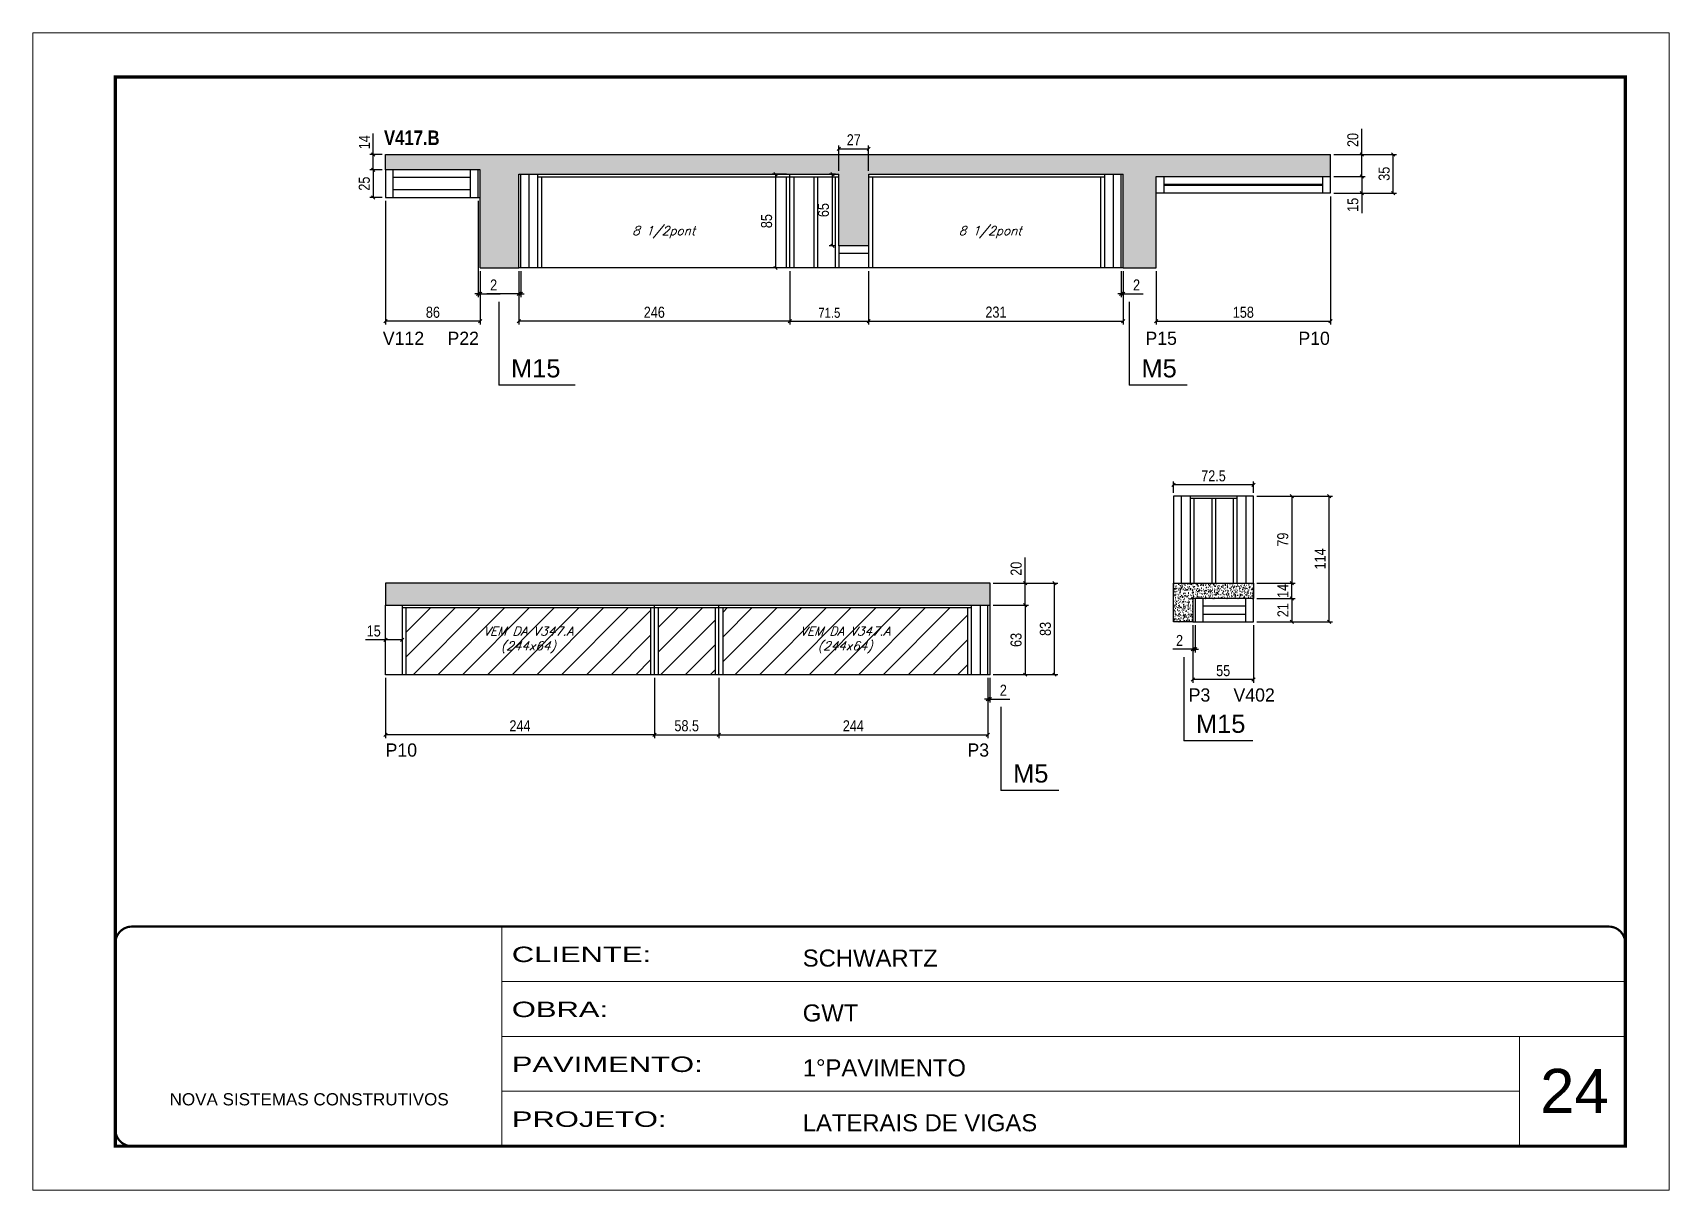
# Model space of a CAD drawing. Extents: x 13154 to 22413, y 1253 to 30260.
# Drawn here: x 17923 to 19408, y 23076 to 24126 of the extents above; entities that cross this region are included whole.
import ezdxf

# ---------------------------------------------------------------- set-up
doc = ezdxf.new("R2010")
doc.units = 0
doc.linetypes.add('CONTINUO', pattern=[0])
doc.linetypes.add('DASHED', pattern=[0.75, 0.5, -0.25])
for name, color, linetype in [('5', 5, 'Continuous'), ('COTA', 241, 'Continuous'), ('NOMENCLATURA', 7, 'Continuous'), ('Painéis', 200, 'Continuous'), ('SARR_2.2x7', 40, 'Continuous'), ('SARR_3.5x7', 81, 'Continuous'), ('texto', 7, 'Continuous')]:
    doc.layers.add(name, color=color, linetype=linetype)
for name, color, linetype, lineweight in [('CARIMBO', 255, 'Continuous', 9), ('Folhas', 255, 'Continuous', 9), ('Hachura', 251, 'Continuous', 9), ('SARRAFO DE PRESSAO', 251, 'DASHED', 9)]:
    doc.layers.add(name, color=color, linetype=linetype, lineweight=lineweight)
doc.styles.add('ARIAL', font='arial.ttf')
doc.styles.add('COTA TECNICA', font='techl___.ttf', dxfattribs={"height": 10})
doc.styles.add('COTA TECNICA-50', font='techl___.ttf', dxfattribs={"height": 9})
doc.styles.add('Romans', font='romans.shx')
doc.styles.add('ROMAS860', font='ROMAS860.SHX')
doc.styles.get("Standard").update_dxf_attribs({"font": 'arial.ttf'})
doc.styles.add('TECNICA', font='techb___.ttf', dxfattribs={"height": 10})
doc.styles.add('Tecnologia', font='')
doc.styles.get('Tecnologia').set_extended_font_data('Forgotten Futurist')
doc.dimstyles.new('COTA PAINEL-50', dxfattribs={"dimtxt": 9, "dimasz": 3, "dimexe": 3, "dimexo": 3, "dimgap": 3, "dimtad": 1, "dimdec": 1, "dimzin": 12, "dimdsep": 46, "dimtxsty": 'COTA TECNICA-50', "dimblk1": 'OBLIQUE', "dimblk2": 'OBLIQUE', "dimsah": 1, "dimcen": 0.9, "dimclrd": 4, "dimclre": 4, "dimclrt": 240, "dimadec": 1, "dimazin": 3, "dimtfac": 1, "dimtdec": 1, "dimtmove": 0, "dimatfit": 3, "dimfxl": 1, "dimtolj": 1, "dimtzin": 12, "dimarcsym": 0})
doc.dimstyles.new('PAINEL', dxfattribs={"dimtxt": 10, "dimasz": 3, "dimexe": 3, "dimexo": 3, "dimgap": 3, "dimtad": 1, "dimdec": 1, "dimzin": 12, "dimdsep": 46, "dimtxsty": 'COTA TECNICA', "dimblk1": 'OBLIQUE', "dimblk2": 'OBLIQUE', "dimsah": 1, "dimcen": 0.9, "dimclrd": 4, "dimclre": 4, "dimclrt": 240, "dimadec": 1, "dimazin": 3, "dimtfac": 1, "dimtdec": 1, "dimtmove": 0, "dimatfit": 3, "dimfxl": 1, "dimtolj": 1, "dimtzin": 12, "dimarcsym": 0})

msp = doc.modelspace()

# ---------------------------------------------------------------- texts
at = {"layer": '5', "linetype": 'Continuous', "style": 'ROMAS860'}
for s, rotation, p in [('V112', 359.99996, (18240.55, 23843.13)), ('P22', 359.99996, (18299.23, 23843.13)), ('P15', 359.99996, (18932.54, 23843.13)), ('P10', 359.99996, (19071.34, 23843.13)), ('P3', 0.00004, (18971.8, 23519.57)), ('V402', 0.00004, (19012.45, 23519.57)), ('P10', 0.00004, (18243.07, 23469.62)), ('P3', 0.00004, (18771.02, 23469.62))]:
    msp.add_text(s, height=12, rotation=rotation, dxfattribs=at).set_placement(p)
at = {"layer": 'CARIMBO', "style": 'ARIAL'}
msp.add_text('24', height=40, dxfattribs=at).set_placement((19290.74, 23146.44))
at = {"layer": 'NOMENCLATURA', "style": 'TECNICA'}
msp.add_text('V417.B', height=13.2, dxfattribs=at).set_placement((18241.65, 24024.45))
at = {"layer": 'NOMENCLATURA', "linetype": 'Continuous'}
for s, p in [('M15', (18356.92, 23813.67)), ('M5', (18928.93, 23813.67)), ('M15', (18978.43, 23491.23)), ('M5', (18812.51, 23446.16))]:
    msp.add_text(s, height=16.5, dxfattribs=at).set_placement(p)
at = {"layer": 'texto', "color": 2, "char_height": 8, "attachment_point": 5, "style": 'Romans'}
for s, insert in [('{\\Q19;\\C256;8 1/2pont}', (18495.42, 23945.43)), ('{\\Q19;\\C256;8 1/2pont}', (18791.67, 23945.43)), ('{\\Q19;\\C256;VEM DA V347.A^J(244x64)}', (18372.53, 23575.49)), ('{\\Q19;\\C256;VEM DA V347.A^J(244x64)}', (18660.03, 23575.49))]:
    msp.add_mtext(s, dxfattribs=dict(at, insert=insert))

# ---------------------------------------------------------------- blocks, each defined once
blk = doc.blocks.new('9999999999')
at = {"color": 30, "linetype": 'CONTINUO'}
for p, q in [((98564.6, 34230.2), (98564.6, 34429.4)), ((98564.6, 34379.6), (99584, 34379.6)), ((98564.6, 34329.8), (99488, 34329.8)), ((99584, 34329.8), (99488, 34329.8)), ((99488, 34329.8), (99488, 34230.2)), ((98564.6, 34280), (99488, 34280))]:
    blk.add_line(p, q, dxfattribs=at)
at = {"color": 30, "linetype": 'CONTINUO', "const_width": 2}
blk.add_lwpolyline([(99584, 34230.2), (99584, 34414.4, 0.414214), (99569, 34429.4), (98229, 34429.4, 0.414214), (98214, 34414.4), (98214, 34245.2, 0.414214), (98229, 34230.2), (99584, 34230.2)], format="xyb", dxfattribs=at)
at = {"layer": 'Folhas'}
blk.add_lwpolyline([(98139, 34190.2), (99624, 34190.2), (99624, 35240.2), (98139, 35240.2)], close=True, dxfattribs=at)
at = {"layer": 'Folhas', "color": 30, "const_width": 3}
blk.add_lwpolyline([(98214, 34230.2), (99584, 34230.2), (99584, 35200.2), (98214, 35200.2)], close=True, dxfattribs=at)
at = {"color": 7, "linetype": 'Continuous', "ltscale": 5, "style": 'ARIAL'}
for s, height, p in [('SCHWARTZ', 15.48, (98837.7, 34393.1)), ('GWT', 15.48, (98837.7, 34343.3)), ('1°PAVIMENTO', 15.483, (98837.7, 34293.5)), ('NOVA SISTEMAS CONSTRUTIVOS', 11.059, (98263.2, 34267.2)), ('LATERAIS DE VIGAS', 15.483, (98837.7, 34243.7))]:
    blk.add_text(s, height=height, dxfattribs=at).set_placement(p)
at = {"layer": 'Folhas', "color": 7, "style": 'Tecnologia', "width": 1.5}
for s, p in [('CLIENTE:', (98573.7, 34397.2)), ('OBRA:', (98573.7, 34347.3)), ('PAVIMENTO:', (98573.7, 34297.5)), ('PROJETO:', (98573.7, 34247.7))]:
    blk.add_text(s, height=14, dxfattribs=at).set_placement(p)
blk = doc.blocks.new('_Oblique')
at = {"color": 0, "linetype": 'ByBlock', "lineweight": -2}
blk.add_line((-0.5, -0.5), (0.5, 0.5), dxfattribs=at)
blk = doc.blocks.new('*D1678')
at = {"layer": 'COTA', "color": 4, "lineweight": -2, "transparency": 16777216}
for p, q in [((18243, 23973.9), (18243, 23861.6)), ((18329, 23909.9), (18329, 23861.6)), ((18329, 23864.6), (18243, 23864.6))]:
    blk.add_line(p, q, dxfattribs=at)
at = {"layer": 'Defpoints', "color": 0, "transparency": 16777216}
for p in [(18243, 23976.9), (18329, 23912.9), (18243, 23864.6)]:
    blk.add_point(p, dxfattribs=at)
at = {"layer": 'COTA', "color": 4, "lineweight": -2, "transparency": 16777216, "xscale": 3, "yscale": 3, "zscale": 3, "rotation": 180}
blk.add_blockref('_Oblique', (18243, 23864.6), dxfattribs=at)
at = {"layer": 'COTA', "color": 4, "lineweight": -2, "transparency": 16777216, "xscale": 3, "yscale": 3, "zscale": 3}
blk.add_blockref('_Oblique', (18329, 23864.6), dxfattribs=at)
at = {"layer": 'COTA', "color": 240, "transparency": 16777216, "insert": (18286, 23872.7), "char_height": 10, "attachment_point": 5, "style": 'COTA TECNICA'}
blk.add_mtext('\\A1;86', dxfattribs=at)
blk = doc.blocks.new('*D1679')
at = {"layer": 'COTA', "color": 4, "linetype": 'ByBlock', "lineweight": -2, "transparency": 16777216}
for p, q in [((18609.9, 23909.9), (18609.9, 23861.6)), ((18681.4, 23909.9), (18681.4, 23861.6)), ((18609.9, 23864.6), (18681.4, 23864.6))]:
    blk.add_line(p, q, dxfattribs=at)
at = {"layer": 'Defpoints', "color": 0, "linetype": 'ByBlock', "transparency": 16777216}
for p in [(18609.9, 23912.9), (18681.4, 23912.9), (18681.4, 23864.6)]:
    blk.add_point(p, dxfattribs=at)
at = {"layer": 'COTA', "color": 4, "linetype": 'ByBlock', "lineweight": -2, "transparency": 16777216, "xscale": 3, "yscale": 3, "zscale": 3, "rotation": 180}
blk.add_blockref('_Oblique', (18609.9, 23864.6), dxfattribs=at)
at = {"layer": 'COTA', "color": 4, "linetype": 'ByBlock', "lineweight": -2, "transparency": 16777216, "xscale": 3, "yscale": 3, "zscale": 3}
blk.add_blockref('_Oblique', (18681.4, 23864.6), dxfattribs=at)
at = {"layer": 'COTA', "color": 240, "linetype": 'ByBlock', "transparency": 16777216, "insert": (18645.7, 23872.2), "char_height": 9, "attachment_point": 5, "style": 'COTA TECNICA-50'}
blk.add_mtext('\\A1;71.5', dxfattribs=at)
blk = doc.blocks.new('*D1680')
at = {"layer": 'COTA', "color": 4, "linetype": 'ByBlock', "lineweight": -2, "transparency": 16777216}
for p, q in [((18363.9, 23909.9), (18363.9, 23861.6)), ((18609.9, 23909.9), (18609.9, 23861.6)), ((18609.9, 23864.6), (18363.9, 23864.6))]:
    blk.add_line(p, q, dxfattribs=at)
at = {"layer": 'Defpoints', "color": 0, "linetype": 'ByBlock', "transparency": 16777216}
for p in [(18363.9, 23912.9), (18609.9, 23912.9), (18363.9, 23864.6)]:
    blk.add_point(p, dxfattribs=at)
at = {"layer": 'COTA', "color": 4, "linetype": 'ByBlock', "lineweight": -2, "transparency": 16777216, "xscale": 3, "yscale": 3, "zscale": 3, "rotation": 180}
blk.add_blockref('_Oblique', (18363.9, 23864.6), dxfattribs=at)
at = {"layer": 'COTA', "color": 4, "linetype": 'ByBlock', "lineweight": -2, "transparency": 16777216, "xscale": 3, "yscale": 3, "zscale": 3}
blk.add_blockref('_Oblique', (18609.9, 23864.6), dxfattribs=at)
at = {"layer": 'COTA', "color": 240, "linetype": 'ByBlock', "transparency": 16777216, "insert": (18486.9, 23872.7), "char_height": 10, "attachment_point": 5, "style": 'COTA TECNICA'}
blk.add_mtext('\\A1;246', dxfattribs=at)
blk = doc.blocks.new('*D1681')
at = {"layer": 'COTA', "color": 4, "linetype": 'ByBlock', "lineweight": -2, "transparency": 16777216}
for p, q in [((18681.4, 23909.9), (18681.4, 23861.6)), ((18912.4, 23909.9), (18912.4, 23861.6)), ((18681.4, 23864.6), (18912.4, 23864.6))]:
    blk.add_line(p, q, dxfattribs=at)
at = {"layer": 'Defpoints', "color": 0, "linetype": 'ByBlock', "transparency": 16777216}
for p in [(18681.4, 23912.9), (18912.4, 23912.9), (18912.4, 23864.6)]:
    blk.add_point(p, dxfattribs=at)
at = {"layer": 'COTA', "color": 4, "linetype": 'ByBlock', "lineweight": -2, "transparency": 16777216, "xscale": 3, "yscale": 3, "zscale": 3, "rotation": 180}
blk.add_blockref('_Oblique', (18681.4, 23864.6), dxfattribs=at)
at = {"layer": 'COTA', "color": 4, "linetype": 'ByBlock', "lineweight": -2, "transparency": 16777216, "xscale": 3, "yscale": 3, "zscale": 3}
blk.add_blockref('_Oblique', (18912.4, 23864.6), dxfattribs=at)
at = {"layer": 'COTA', "color": 240, "linetype": 'ByBlock', "transparency": 16777216, "insert": (18796.9, 23872.8), "char_height": 10, "attachment_point": 5, "style": 'COTA TECNICA'}
blk.add_mtext('\\A1;231', dxfattribs=at)
blk = doc.blocks.new('*D1682')
at = {"layer": 'COTA', "color": 4, "lineweight": -2, "transparency": 16777216}
for p, q in [((18327, 23973.9), (18327, 23886.5)), ((18329, 23909.9), (18329, 23886.5)), ((18327, 23889.5), (18324, 23889.5)), ((18327, 23889.5), (18329, 23889.5)), ((18329, 23889.5), (18347.1, 23889.5))]:
    blk.add_line(p, q, dxfattribs=at)
at = {"layer": 'Defpoints', "color": 0, "transparency": 16777216}
for p in [(18327, 23976.9), (18329, 23912.9), (18329, 23889.5)]:
    blk.add_point(p, dxfattribs=at)
at = {"layer": 'COTA', "color": 4, "lineweight": -2, "transparency": 16777216, "xscale": 3, "yscale": 3, "zscale": 3}
blk.add_blockref('_Oblique', (18327, 23889.5), dxfattribs=at)
at = {"layer": 'COTA', "color": 4, "lineweight": -2, "transparency": 16777216, "xscale": 3, "yscale": 3, "zscale": 3, "rotation": 180}
blk.add_blockref('_Oblique', (18329, 23889.5), dxfattribs=at)
at = {"layer": 'COTA', "color": 240, "transparency": 16777216, "insert": (18341.1, 23897.5), "char_height": 10, "attachment_point": 5, "style": 'COTA TECNICA'}
blk.add_mtext('\\A1;2', dxfattribs=at)
blk = doc.blocks.new('*D1683')
at = {"layer": 'COTA', "color": 4, "lineweight": -2, "transparency": 16777216}
for p, q in [((18363.9, 23909.9), (18363.9, 23886.5)), ((18365.9, 23909.9), (18365.9, 23886.5)), ((18363.9, 23889.5), (18335, 23889.5)), ((18365.9, 23889.5), (18363.9, 23889.5)), ((18365.9, 23889.5), (18368.9, 23889.5))]:
    blk.add_line(p, q, dxfattribs=at)
at = {"layer": 'Defpoints', "color": 0, "transparency": 16777216}
for p in [(18363.9, 23912.9), (18365.9, 23912.9), (18363.9, 23889.5)]:
    blk.add_point(p, dxfattribs=at)
at = {"layer": 'COTA', "color": 4, "lineweight": -2, "transparency": 16777216, "xscale": 3, "yscale": 3, "zscale": 3}
blk.add_blockref('_Oblique', (18363.9, 23889.5), dxfattribs=at)
at = {"layer": 'COTA', "color": 4, "lineweight": -2, "transparency": 16777216, "xscale": 3, "yscale": 3, "zscale": 3, "rotation": 180}
blk.add_blockref('_Oblique', (18365.9, 23889.5), dxfattribs=at)
at = {"layer": 'COTA', "color": 240, "transparency": 16777216, "insert": (18341.1, 23897.5), "char_height": 10, "attachment_point": 5, "style": 'COTA TECNICA'}
blk.add_mtext('\\A1;2', dxfattribs=at)
blk = doc.blocks.new('*D1684')
at = {"layer": 'COTA', "color": 4, "lineweight": -2, "transparency": 16777216}
for p, q in [((18654.4, 24000.9), (18654.4, 24024.1)), ((18654.4, 24021.1), (18681.4, 24021.1)), ((18681.4, 24000.9), (18681.4, 24024.1))]:
    blk.add_line(p, q, dxfattribs=at)
at = {"layer": 'Defpoints', "color": 0, "transparency": 16777216}
for p in [(18681.4, 24021.1), (18654.4, 23997.9), (18681.4, 23997.9)]:
    blk.add_point(p, dxfattribs=at)
at = {"layer": 'COTA', "color": 4, "lineweight": -2, "transparency": 16777216, "xscale": 3, "yscale": 3, "zscale": 3, "rotation": 180}
blk.add_blockref('_Oblique', (18654.4, 24021.1), dxfattribs=at)
at = {"layer": 'COTA', "color": 4, "lineweight": -2, "transparency": 16777216, "xscale": 3, "yscale": 3, "zscale": 3}
blk.add_blockref('_Oblique', (18681.4, 24021.1), dxfattribs=at)
at = {"layer": 'COTA', "color": 240, "transparency": 16777216, "insert": (18667.9, 24029.2), "char_height": 10, "attachment_point": 5, "style": 'COTA TECNICA'}
blk.add_mtext('\\A1;27', dxfattribs=at)
blk = doc.blocks.new('*D1685')
at = {"layer": 'COTA', "color": 4, "lineweight": -2, "transparency": 16777216}
for p, q in [((18651.4, 23997.9), (18645.5, 23997.9)), ((18648.5, 23932.9), (18648.5, 23997.9)), ((18651.4, 23932.9), (18645.5, 23932.9))]:
    blk.add_line(p, q, dxfattribs=at)
at = {"layer": 'Defpoints', "color": 0, "transparency": 16777216}
for p in [(18648.5, 23997.9), (18654.4, 23997.9), (18654.4, 23932.9)]:
    blk.add_point(p, dxfattribs=at)
at = {"layer": 'COTA', "color": 4, "lineweight": -2, "transparency": 16777216, "xscale": 3, "yscale": 3, "zscale": 3}
for p, rotation in [((18648.5, 23997.9), 90), ((18648.5, 23932.9), 270)]:
    blk.add_blockref('_Oblique', p, dxfattribs=dict(at, rotation=rotation))
at = {"layer": 'COTA', "color": 240, "transparency": 16777216, "insert": (18640.4, 23965.4), "char_height": 10, "attachment_point": 5, "rotation": 90, "style": 'COTA TECNICA'}
blk.add_mtext('\\A1;65', dxfattribs=at)
blk = doc.blocks.new('*D1686')
at = {"layer": 'COTA', "color": 4, "lineweight": -2, "transparency": 16777216}
for p, q in [((18910.4, 23909.9), (18910.4, 23886.5)), ((18912.4, 23909.9), (18912.4, 23886.5)), ((18910.4, 23889.5), (18907.4, 23889.5)), ((18910.4, 23889.5), (18912.4, 23889.5)), ((18912.4, 23889.5), (18930.5, 23889.5))]:
    blk.add_line(p, q, dxfattribs=at)
at = {"layer": 'Defpoints', "color": 0, "transparency": 16777216}
for p in [(18910.4, 23912.9), (18912.4, 23912.9), (18912.4, 23889.5)]:
    blk.add_point(p, dxfattribs=at)
at = {"layer": 'COTA', "color": 4, "lineweight": -2, "transparency": 16777216, "xscale": 3, "yscale": 3, "zscale": 3}
blk.add_blockref('_Oblique', (18910.4, 23889.5), dxfattribs=at)
at = {"layer": 'COTA', "color": 4, "lineweight": -2, "transparency": 16777216, "xscale": 3, "yscale": 3, "zscale": 3, "rotation": 180}
blk.add_blockref('_Oblique', (18912.4, 23889.5), dxfattribs=at)
at = {"layer": 'COTA', "color": 240, "transparency": 16777216, "insert": (18924.5, 23897.5), "char_height": 10, "attachment_point": 5, "style": 'COTA TECNICA'}
blk.add_mtext('\\A1;2', dxfattribs=at)
blk = doc.blocks.new('*D1687')
at = {"layer": 'COTA', "color": 4, "lineweight": -2, "transparency": 16777216}
for p, q in [((19100.4, 23977.9), (19100.4, 23861.6)), ((18942.4, 23909.9), (18942.4, 23861.6)), ((18942.4, 23864.6), (19100.4, 23864.6))]:
    blk.add_line(p, q, dxfattribs=at)
at = {"layer": 'Defpoints', "color": 0, "transparency": 16777216}
for p in [(19100.4, 23980.9), (18942.4, 23912.9), (19100.4, 23864.6)]:
    blk.add_point(p, dxfattribs=at)
at = {"layer": 'COTA', "color": 4, "lineweight": -2, "transparency": 16777216, "xscale": 3, "yscale": 3, "zscale": 3, "rotation": 180}
blk.add_blockref('_Oblique', (18942.4, 23864.6), dxfattribs=at)
at = {"layer": 'COTA', "color": 4, "lineweight": -2, "transparency": 16777216, "xscale": 3, "yscale": 3, "zscale": 3}
blk.add_blockref('_Oblique', (19100.4, 23864.6), dxfattribs=at)
at = {"layer": 'COTA', "color": 240, "transparency": 16777216, "insert": (19021.4, 23872.7), "char_height": 10, "attachment_point": 5, "style": 'COTA TECNICA'}
blk.add_mtext('\\A1;158', dxfattribs=at)
blk = doc.blocks.new('*D1688')
at = {"layer": 'COTA', "color": 4, "lineweight": -2, "transparency": 16777216}
for p, q in [((19103.4, 23995.9), (19131.9, 23995.9)), ((19128.9, 23995.9), (19128.9, 23980.9)), ((19103.4, 23980.9), (19131.9, 23980.9)), ((19128.9, 23980.9), (19128.9, 23962.6))]:
    blk.add_line(p, q, dxfattribs=at)
at = {"layer": 'Defpoints', "color": 0, "transparency": 16777216}
for p in [(19100.4, 23995.9), (19100.4, 23980.9), (19128.9, 23980.9)]:
    blk.add_point(p, dxfattribs=at)
at = {"layer": 'COTA', "color": 4, "lineweight": -2, "transparency": 16777216, "xscale": 3, "yscale": 3, "zscale": 3}
for p, rotation in [((19128.9, 23995.9), 90), ((19128.9, 23980.9), 270)]:
    blk.add_blockref('_Oblique', p, dxfattribs=dict(at, rotation=rotation))
at = {"layer": 'COTA', "color": 240, "transparency": 16777216, "insert": (19120.8, 23970.2), "char_height": 10, "attachment_point": 5, "rotation": 90, "style": 'COTA TECNICA'}
blk.add_mtext('\\A1;15', dxfattribs=at)
blk = doc.blocks.new('*D1689')
at = {"layer": 'COTA', "color": 4, "lineweight": -2, "transparency": 16777216}
for p, q in [((19128.9, 24015.9), (19128.9, 24039.1)), ((19103.4, 24015.9), (19131.9, 24015.9)), ((19128.9, 23995.9), (19128.9, 24015.9)), ((19103.4, 23995.9), (19131.9, 23995.9))]:
    blk.add_line(p, q, dxfattribs=at)
at = {"layer": 'Defpoints', "color": 0, "transparency": 16777216}
for p in [(19100.4, 24015.9), (19128.9, 24015.9), (19100.4, 23995.9)]:
    blk.add_point(p, dxfattribs=at)
at = {"layer": 'COTA', "color": 4, "lineweight": -2, "transparency": 16777216, "xscale": 3, "yscale": 3, "zscale": 3}
for p, rotation in [((19128.9, 24015.9), 90), ((19128.9, 23995.9), 270)]:
    blk.add_blockref('_Oblique', p, dxfattribs=dict(at, rotation=rotation))
at = {"layer": 'COTA', "color": 240, "transparency": 16777216, "insert": (19120.8, 24029), "char_height": 10, "attachment_point": 5, "rotation": 90, "style": 'COTA TECNICA'}
blk.add_mtext('\\A1;20', dxfattribs=at)
blk = doc.blocks.new('*D1690')
at = {"layer": 'COTA', "color": 4, "lineweight": -2, "transparency": 16777216}
for p, q in [((19103.4, 24015.9), (19160.4, 24015.9)), ((19157.4, 23980.9), (19157.4, 24015.9)), ((19103.4, 23980.9), (19160.4, 23980.9))]:
    blk.add_line(p, q, dxfattribs=at)
at = {"layer": 'Defpoints', "color": 0, "transparency": 16777216}
for p in [(19100.4, 24015.9), (19157.4, 24015.9), (19100.4, 23980.9)]:
    blk.add_point(p, dxfattribs=at)
at = {"layer": 'COTA', "color": 4, "lineweight": -2, "transparency": 16777216, "xscale": 3, "yscale": 3, "zscale": 3}
for p, rotation in [((19157.4, 24015.9), 90), ((19157.4, 23980.9), 270)]:
    blk.add_blockref('_Oblique', p, dxfattribs=dict(at, rotation=rotation))
at = {"layer": 'COTA', "color": 240, "transparency": 16777216, "insert": (19149.2, 23998.4), "char_height": 10, "attachment_point": 5, "rotation": 90, "style": 'COTA TECNICA'}
blk.add_mtext('\\A1;35', dxfattribs=at)
blk = doc.blocks.new('*D1691')
at = {"layer": 'COTA', "color": 4, "lineweight": -2, "transparency": 16777216}
for p, q in [((18240, 24001.9), (18228.9, 24001.9)), ((18231.9, 24001.9), (18231.9, 23976.9)), ((18240, 23976.9), (18228.9, 23976.9))]:
    blk.add_line(p, q, dxfattribs=at)
at = {"layer": 'Defpoints', "color": 0, "transparency": 16777216}
for p in [(18243, 24001.9), (18231.9, 23976.9), (18243, 23976.9)]:
    blk.add_point(p, dxfattribs=at)
at = {"layer": 'COTA', "color": 4, "lineweight": -2, "transparency": 16777216, "xscale": 3, "yscale": 3, "zscale": 3}
for p, rotation in [((18231.9, 24001.9), 90), ((18231.9, 23976.9), 270)]:
    blk.add_blockref('_Oblique', p, dxfattribs=dict(at, rotation=rotation))
at = {"layer": 'COTA', "color": 240, "transparency": 16777216, "insert": (18223.8, 23989.4), "char_height": 10, "attachment_point": 5, "rotation": 90, "style": 'COTA TECNICA'}
blk.add_mtext('\\A1;25', dxfattribs=at)
blk = doc.blocks.new('*D1692')
at = {"layer": 'COTA', "color": 4, "lineweight": -2, "transparency": 16777216}
for p, q in [((18231.9, 24015.9), (18231.9, 24035)), ((18240, 24015.9), (18228.9, 24015.9)), ((18231.9, 24001.9), (18231.9, 24015.9)), ((18240, 24001.9), (18228.9, 24001.9))]:
    blk.add_line(p, q, dxfattribs=at)
at = {"layer": 'Defpoints', "color": 0, "transparency": 16777216}
for p in [(18231.9, 24015.9), (18243, 24015.9), (18243, 24001.9)]:
    blk.add_point(p, dxfattribs=at)
at = {"layer": 'COTA', "color": 4, "lineweight": -2, "transparency": 16777216, "xscale": 3, "yscale": 3, "zscale": 3}
for p, rotation in [((18231.9, 24015.9), 90), ((18231.9, 24001.9), 270)]:
    blk.add_blockref('_Oblique', p, dxfattribs=dict(at, rotation=rotation))
at = {"layer": 'COTA', "color": 240, "transparency": 16777216, "insert": (18223.8, 24027), "char_height": 10, "attachment_point": 5, "rotation": 90, "style": 'COTA TECNICA'}
blk.add_mtext('\\A1;14', dxfattribs=at)
blk = doc.blocks.new('*D1693')
at = {"layer": 'COTA', "color": 4, "lineweight": -2, "transparency": 16777216}
for p, q in [((18606.9, 23997.9), (18593.9, 23997.9)), ((18596.9, 23997.9), (18596.9, 23912.9)), ((18606.9, 23912.9), (18593.9, 23912.9))]:
    blk.add_line(p, q, dxfattribs=at)
at = {"layer": 'Defpoints', "color": 0, "transparency": 16777216}
for p in [(18609.9, 23997.9), (18596.9, 23912.9), (18609.9, 23912.9)]:
    blk.add_point(p, dxfattribs=at)
at = {"layer": 'COTA', "color": 4, "lineweight": -2, "transparency": 16777216, "xscale": 3, "yscale": 3, "zscale": 3}
for p, rotation in [((18596.9, 23997.9), 90), ((18596.9, 23912.9), 270)]:
    blk.add_blockref('_Oblique', p, dxfattribs=dict(at, rotation=rotation))
at = {"layer": 'COTA', "color": 240, "transparency": 16777216, "insert": (18588.8, 23955.4), "char_height": 10, "attachment_point": 5, "rotation": 90, "style": 'COTA TECNICA'}
blk.add_mtext('\\A1;85', dxfattribs=at)
blk = doc.blocks.new('*D1697')
at = {"layer": 'COTA', "color": 4, "linetype": 'ByBlock', "lineweight": -2, "transparency": 16777216}
for p, q in [((18243, 23541), (18243, 23486.5)), ((18487, 23541), (18487, 23486.5)), ((18487, 23489.5), (18243, 23489.5))]:
    blk.add_line(p, q, dxfattribs=at)
at = {"layer": 'Defpoints', "color": 0, "linetype": 'ByBlock', "transparency": 16777216}
for p in [(18243, 23544), (18487, 23544), (18243, 23489.5)]:
    blk.add_point(p, dxfattribs=at)
at = {"layer": 'COTA', "color": 4, "linetype": 'ByBlock', "lineweight": -2, "transparency": 16777216, "xscale": 3, "yscale": 3, "zscale": 3, "rotation": 180}
blk.add_blockref('_Oblique', (18243, 23489.5), dxfattribs=at)
at = {"layer": 'COTA', "color": 4, "linetype": 'ByBlock', "lineweight": -2, "transparency": 16777216, "xscale": 3, "yscale": 3, "zscale": 3}
blk.add_blockref('_Oblique', (18487, 23489.5), dxfattribs=at)
at = {"layer": 'COTA', "color": 240, "linetype": 'ByBlock', "transparency": 16777216, "insert": (18365, 23497.6), "char_height": 10, "attachment_point": 5, "style": 'COTA TECNICA'}
blk.add_mtext('\\A1;244', dxfattribs=at)
blk = doc.blocks.new('*D1694')
at = {"layer": 'COTA', "color": 4, "linetype": 'ByBlock', "lineweight": -2, "transparency": 16777216}
for p, q in [((18794.5, 23607), (18826.4, 23607)), ((18823.4, 23607), (18823.4, 23544)), ((18794.5, 23544), (18826.4, 23544))]:
    blk.add_line(p, q, dxfattribs=at)
at = {"layer": 'Defpoints', "color": 0, "linetype": 'ByBlock', "transparency": 16777216}
for p in [(18791.5, 23607), (18791.5, 23544), (18823.4, 23544)]:
    blk.add_point(p, dxfattribs=at)
at = {"layer": 'COTA', "color": 4, "linetype": 'ByBlock', "lineweight": -2, "transparency": 16777216, "xscale": 3, "yscale": 3, "zscale": 3}
for p, rotation in [((18823.4, 23607), 90), ((18823.4, 23544), 270)]:
    blk.add_blockref('_Oblique', p, dxfattribs=dict(at, rotation=rotation))
at = {"layer": 'COTA', "color": 240, "linetype": 'ByBlock', "transparency": 16777216, "insert": (18815.2, 23575.5), "char_height": 10, "attachment_point": 5, "rotation": 90, "style": 'COTA TECNICA'}
blk.add_mtext('\\A1;63', dxfattribs=at)
blk = doc.blocks.new('*D1695')
at = {"layer": 'COTA', "color": 4, "lineweight": -2, "transparency": 16777216}
for p, q in [((18823.4, 23627), (18823.4, 23650.2)), ((18794.5, 23627), (18826.4, 23627)), ((18823.4, 23607), (18823.4, 23627)), ((18794.5, 23607), (18826.4, 23607))]:
    blk.add_line(p, q, dxfattribs=at)
at = {"layer": 'Defpoints', "color": 0, "transparency": 16777216}
for p in [(18791.5, 23627), (18823.4, 23627), (18791.5, 23607)]:
    blk.add_point(p, dxfattribs=at)
at = {"layer": 'COTA', "color": 4, "lineweight": -2, "transparency": 16777216, "xscale": 3, "yscale": 3, "zscale": 3}
for p, rotation in [((18823.4, 23627), 90), ((18823.4, 23607), 270)]:
    blk.add_blockref('_Oblique', p, dxfattribs=dict(at, rotation=rotation))
at = {"layer": 'COTA', "color": 240, "transparency": 16777216, "insert": (18815.3, 23640.1), "char_height": 10, "attachment_point": 5, "rotation": 90, "style": 'COTA TECNICA'}
blk.add_mtext('\\A1;20', dxfattribs=at)
blk = doc.blocks.new('*D1696')
at = {"layer": 'COTA', "color": 4, "lineweight": -2, "transparency": 16777216}
for p, q in [((18794.5, 23627), (18853, 23627)), ((18850, 23544), (18850, 23627)), ((18794.5, 23544), (18853, 23544))]:
    blk.add_line(p, q, dxfattribs=at)
at = {"layer": 'Defpoints', "color": 0, "transparency": 16777216}
for p in [(18791.5, 23627), (18850, 23627), (18791.5, 23544)]:
    blk.add_point(p, dxfattribs=at)
at = {"layer": 'COTA', "color": 4, "lineweight": -2, "transparency": 16777216, "xscale": 3, "yscale": 3, "zscale": 3}
for p, rotation in [((18850, 23627), 90), ((18850, 23544), 270)]:
    blk.add_blockref('_Oblique', p, dxfattribs=dict(at, rotation=rotation))
at = {"layer": 'COTA', "color": 240, "transparency": 16777216, "insert": (18841.8, 23585.5), "char_height": 10, "attachment_point": 5, "rotation": 90, "style": 'COTA TECNICA'}
blk.add_mtext('\\A1;83', dxfattribs=at)
blk = doc.blocks.new('*D1698')
at = {"layer": 'COTA', "color": 4, "lineweight": -2, "transparency": 16777216}
for p, q in [((18243, 23575.5), (18224.7, 23575.5)), ((18258, 23575.5), (18243, 23575.5))]:
    blk.add_line(p, q, dxfattribs=at)
at = {"layer": 'Defpoints', "color": 0, "transparency": 16777216}
for p in [(18243, 23575.5), (18243, 23575.5), (18258, 23575.5)]:
    blk.add_point(p, dxfattribs=at)
at = {"layer": 'COTA', "color": 4, "lineweight": -2, "transparency": 16777216, "xscale": 3, "yscale": 3, "zscale": 3, "rotation": 180}
blk.add_blockref('_Oblique', (18243, 23575.5), dxfattribs=at)
at = {"layer": 'COTA', "color": 4, "lineweight": -2, "transparency": 16777216, "xscale": 3, "yscale": 3, "zscale": 3}
blk.add_blockref('_Oblique', (18258, 23575.5), dxfattribs=at)
at = {"layer": 'COTA', "color": 240, "transparency": 16777216, "insert": (18232.3, 23583.6), "char_height": 10, "attachment_point": 5, "style": 'COTA TECNICA'}
blk.add_mtext('\\A1;15', dxfattribs=at)
blk = doc.blocks.new('*D1699')
at = {"layer": 'COTA', "color": 4, "lineweight": -2, "transparency": 16777216}
for p, q in [((18487, 23541), (18487, 23486.5)), ((18545.5, 23541), (18545.5, 23486.5)), ((18487, 23489.5), (18545.5, 23489.5))]:
    blk.add_line(p, q, dxfattribs=at)
at = {"layer": 'Defpoints', "color": 0, "transparency": 16777216}
for p in [(18487, 23544), (18545.5, 23544), (18545.5, 23489.5)]:
    blk.add_point(p, dxfattribs=at)
at = {"layer": 'COTA', "color": 4, "lineweight": -2, "transparency": 16777216, "xscale": 3, "yscale": 3, "zscale": 3, "rotation": 180}
blk.add_blockref('_Oblique', (18487, 23489.5), dxfattribs=at)
at = {"layer": 'COTA', "color": 4, "lineweight": -2, "transparency": 16777216, "xscale": 3, "yscale": 3, "zscale": 3}
blk.add_blockref('_Oblique', (18545.5, 23489.5), dxfattribs=at)
at = {"layer": 'COTA', "color": 240, "transparency": 16777216, "insert": (18516.3, 23497.6), "char_height": 10, "attachment_point": 5, "style": 'COTA TECNICA'}
blk.add_mtext('\\A1;58.5', dxfattribs=at)
blk = doc.blocks.new('*D1700')
at = {"layer": 'COTA', "color": 4, "lineweight": -2, "transparency": 16777216}
for p, q in [((18545.5, 23541), (18545.5, 23486.5)), ((18789.5, 23541), (18789.5, 23486.5)), ((18545.5, 23489.5), (18789.5, 23489.5))]:
    blk.add_line(p, q, dxfattribs=at)
at = {"layer": 'Defpoints', "color": 0, "transparency": 16777216}
for p in [(18545.5, 23544), (18789.5, 23544), (18789.5, 23489.5)]:
    blk.add_point(p, dxfattribs=at)
at = {"layer": 'COTA', "color": 4, "lineweight": -2, "transparency": 16777216, "xscale": 3, "yscale": 3, "zscale": 3, "rotation": 180}
blk.add_blockref('_Oblique', (18545.5, 23489.5), dxfattribs=at)
at = {"layer": 'COTA', "color": 4, "lineweight": -2, "transparency": 16777216, "xscale": 3, "yscale": 3, "zscale": 3}
blk.add_blockref('_Oblique', (18789.5, 23489.5), dxfattribs=at)
at = {"layer": 'COTA', "color": 240, "transparency": 16777216, "insert": (18667.5, 23497.6), "char_height": 10, "attachment_point": 5, "style": 'COTA TECNICA'}
blk.add_mtext('\\A1;244', dxfattribs=at)
blk = doc.blocks.new('*D1701')
at = {"layer": 'COTA', "color": 4, "lineweight": -2, "transparency": 16777216}
for p, q in [((18789.5, 23541), (18789.5, 23518.9)), ((18791.5, 23541), (18791.5, 23518.9)), ((18789.5, 23521.9), (18786.5, 23521.9)), ((18789.5, 23521.9), (18791.5, 23521.9)), ((18791.5, 23521.9), (18809.6, 23521.9))]:
    blk.add_line(p, q, dxfattribs=at)
at = {"layer": 'Defpoints', "color": 0, "transparency": 16777216}
for p in [(18789.5, 23544), (18791.5, 23544), (18791.5, 23521.9)]:
    blk.add_point(p, dxfattribs=at)
at = {"layer": 'COTA', "color": 4, "lineweight": -2, "transparency": 16777216, "xscale": 3, "yscale": 3, "zscale": 3}
blk.add_blockref('_Oblique', (18789.5, 23521.9), dxfattribs=at)
at = {"layer": 'COTA', "color": 4, "lineweight": -2, "transparency": 16777216, "xscale": 3, "yscale": 3, "zscale": 3, "rotation": 180}
blk.add_blockref('_Oblique', (18791.5, 23521.9), dxfattribs=at)
at = {"layer": 'COTA', "color": 240, "transparency": 16777216, "insert": (18803.6, 23529.9), "char_height": 10, "attachment_point": 5, "style": 'COTA TECNICA'}
blk.add_mtext('\\A1;2', dxfattribs=at)
blk = doc.blocks.new('*D1702')
at = {"layer": 'COTA', "color": 4, "lineweight": -2, "transparency": 16777216}
for p, q in [((19033.6, 23706), (19068.3, 23706)), ((19065.3, 23706), (19065.3, 23627)), ((19033.6, 23627), (19068.3, 23627))]:
    blk.add_line(p, q, dxfattribs=at)
at = {"layer": 'Defpoints', "color": 0, "transparency": 16777216}
for p in [(19030.6, 23706), (19030.6, 23627), (19065.3, 23627)]:
    blk.add_point(p, dxfattribs=at)
at = {"layer": 'COTA', "color": 4, "lineweight": -2, "transparency": 16777216, "xscale": 3, "yscale": 3, "zscale": 3}
for p, rotation in [((19065.3, 23706), 90), ((19065.3, 23627), 270)]:
    blk.add_blockref('_Oblique', p, dxfattribs=dict(at, rotation=rotation))
at = {"layer": 'COTA', "color": 240, "transparency": 16777216, "insert": (19057.2, 23666.5), "char_height": 10, "attachment_point": 5, "rotation": 90, "style": 'COTA TECNICA'}
blk.add_mtext('\\A1;79', dxfattribs=at)
blk = doc.blocks.new('*D1703')
at = {"layer": 'COTA', "color": 4, "lineweight": -2, "transparency": 16777216}
for p, q in [((19033.6, 23706), (19102.2, 23706)), ((19099.2, 23592), (19099.2, 23706)), ((19033.6, 23592), (19102.2, 23592))]:
    blk.add_line(p, q, dxfattribs=at)
at = {"layer": 'Defpoints', "color": 0, "transparency": 16777216}
for p in [(19030.6, 23706), (19099.2, 23706), (19030.6, 23592)]:
    blk.add_point(p, dxfattribs=at)
at = {"layer": 'COTA', "color": 4, "lineweight": -2, "transparency": 16777216, "xscale": 3, "yscale": 3, "zscale": 3}
for p, rotation in [((19099.2, 23706), 90), ((19099.2, 23592), 270)]:
    blk.add_blockref('_Oblique', p, dxfattribs=dict(at, rotation=rotation))
at = {"layer": 'COTA', "color": 240, "transparency": 16777216, "insert": (19091.1, 23649), "char_height": 10, "attachment_point": 5, "rotation": 90, "style": 'COTA TECNICA'}
blk.add_mtext('\\A1;114', dxfattribs=at)
blk = doc.blocks.new('*D1704')
at = {"layer": 'COTA', "color": 4, "lineweight": -2, "transparency": 16777216}
for p, q in [((19033.6, 23627), (19068.3, 23627)), ((19065.3, 23613), (19065.3, 23627)), ((19033.6, 23613), (19068.3, 23613))]:
    blk.add_line(p, q, dxfattribs=at)
at = {"layer": 'Defpoints', "color": 0, "transparency": 16777216}
for p in [(19030.6, 23627), (19065.3, 23627), (19030.6, 23613)]:
    blk.add_point(p, dxfattribs=at)
at = {"layer": 'COTA', "color": 4, "lineweight": -2, "transparency": 16777216, "xscale": 3, "yscale": 3, "zscale": 3}
for p, rotation in [((19065.3, 23627), 90), ((19065.3, 23613), 270)]:
    blk.add_blockref('_Oblique', p, dxfattribs=dict(at, rotation=rotation))
at = {"layer": 'COTA', "color": 240, "transparency": 16777216, "insert": (19057.3, 23620), "char_height": 10, "attachment_point": 5, "rotation": 90, "style": 'COTA TECNICA'}
blk.add_mtext('\\A1;14', dxfattribs=at)
blk = doc.blocks.new('*D1705')
at = {"layer": 'COTA', "color": 4, "lineweight": -2, "transparency": 16777216}
for p, q in [((19033.6, 23613), (19068.3, 23613)), ((19065.3, 23613), (19065.3, 23592)), ((19033.6, 23592), (19068.3, 23592))]:
    blk.add_line(p, q, dxfattribs=at)
at = {"layer": 'Defpoints', "color": 0, "transparency": 16777216}
for p in [(19030.6, 23613), (19030.6, 23592), (19065.3, 23592)]:
    blk.add_point(p, dxfattribs=at)
at = {"layer": 'COTA', "color": 4, "lineweight": -2, "transparency": 16777216, "xscale": 3, "yscale": 3, "zscale": 3}
for p, rotation in [((19065.3, 23613), 90), ((19065.3, 23592), 270)]:
    blk.add_blockref('_Oblique', p, dxfattribs=dict(at, rotation=rotation))
at = {"layer": 'COTA', "color": 240, "transparency": 16777216, "insert": (19057.3, 23602.5), "char_height": 10, "attachment_point": 5, "rotation": 90, "style": 'COTA TECNICA'}
blk.add_mtext('\\A1;21', dxfattribs=at)
blk = doc.blocks.new('*D1706')
at = {"layer": 'COTA', "color": 4, "lineweight": -2, "transparency": 16777216}
for p, q in [((18975.6, 23589), (18975.6, 23536.5)), ((19030.6, 23589), (19030.6, 23536.5)), ((19030.6, 23539.5), (18975.6, 23539.5))]:
    blk.add_line(p, q, dxfattribs=at)
at = {"layer": 'Defpoints', "color": 0, "transparency": 16777216}
for p in [(18975.6, 23592), (19030.6, 23592), (18975.6, 23539.5)]:
    blk.add_point(p, dxfattribs=at)
at = {"layer": 'COTA', "color": 4, "lineweight": -2, "transparency": 16777216, "xscale": 3, "yscale": 3, "zscale": 3, "rotation": 180}
blk.add_blockref('_Oblique', (18975.6, 23539.5), dxfattribs=at)
at = {"layer": 'COTA', "color": 4, "lineweight": -2, "transparency": 16777216, "xscale": 3, "yscale": 3, "zscale": 3}
blk.add_blockref('_Oblique', (19030.6, 23539.5), dxfattribs=at)
at = {"layer": 'COTA', "color": 240, "transparency": 16777216, "insert": (19003.1, 23547.6), "char_height": 10, "attachment_point": 5, "style": 'COTA TECNICA'}
blk.add_mtext('\\A1;55', dxfattribs=at)
blk = doc.blocks.new('*D1707')
at = {"layer": 'COTA', "color": 4, "lineweight": -2, "transparency": 16777216}
for p, q in [((18975.6, 23589), (18975.6, 23564)), ((18977.6, 23589), (18977.6, 23564)), ((18975.6, 23567), (18957.4, 23567)), ((18977.6, 23567), (18975.6, 23567)), ((18977.6, 23567), (18980.6, 23567))]:
    blk.add_line(p, q, dxfattribs=at)
at = {"layer": 'Defpoints', "color": 0, "transparency": 16777216}
for p in [(18975.6, 23592), (18977.6, 23592), (18975.6, 23567)]:
    blk.add_point(p, dxfattribs=at)
at = {"layer": 'COTA', "color": 4, "lineweight": -2, "transparency": 16777216, "xscale": 3, "yscale": 3, "zscale": 3}
blk.add_blockref('_Oblique', (18975.6, 23567), dxfattribs=at)
at = {"layer": 'COTA', "color": 4, "lineweight": -2, "transparency": 16777216, "xscale": 3, "yscale": 3, "zscale": 3, "rotation": 180}
blk.add_blockref('_Oblique', (18977.6, 23567), dxfattribs=at)
at = {"layer": 'COTA', "color": 240, "transparency": 16777216, "insert": (18963.5, 23575), "char_height": 10, "attachment_point": 5, "style": 'COTA TECNICA'}
blk.add_mtext('\\A1;2', dxfattribs=at)
blk = doc.blocks.new('*D1708')
at = {"layer": 'COTA', "color": 4, "lineweight": -2, "transparency": 16777216}
for p, q in [((18958.1, 23709), (18958.1, 23719.2)), ((19030.6, 23716.2), (18958.1, 23716.2)), ((19030.6, 23709), (19030.6, 23719.2))]:
    blk.add_line(p, q, dxfattribs=at)
at = {"layer": 'Defpoints', "color": 0, "transparency": 16777216}
for p in [(18958.1, 23716.2), (18958.1, 23706), (19030.6, 23706)]:
    blk.add_point(p, dxfattribs=at)
at = {"layer": 'COTA', "color": 4, "lineweight": -2, "transparency": 16777216, "xscale": 3, "yscale": 3, "zscale": 3, "rotation": 180}
blk.add_blockref('_Oblique', (18958.1, 23716.2), dxfattribs=at)
at = {"layer": 'COTA', "color": 4, "lineweight": -2, "transparency": 16777216, "xscale": 3, "yscale": 3, "zscale": 3}
blk.add_blockref('_Oblique', (19030.6, 23716.2), dxfattribs=at)
at = {"layer": 'COTA', "color": 240, "transparency": 16777216, "insert": (18994.3, 23724.3), "char_height": 10, "attachment_point": 5, "style": 'COTA TECNICA'}
blk.add_mtext('\\A1;72.5', dxfattribs=at)

# ---------------------------------------------------------------- dimensions: what is measured, and where the dimension line sits
at = {"layer": 'COTA'}
for base, p1, p2, picture, middle in [((18231.91, 24015.93), (18243.03, 24001.93), (18243.03, 24015.93), '*D1692', (18223.84, 24026.99)), ((19128.91, 24015.93), (19100.42, 23995.93), (19100.42, 24015.93), '*D1689', (19120.81, 24029.04)), ((19157.39, 24015.93), (19100.42, 23980.93), (19100.42, 24015.93), '*D1690', (19149.17, 23998.43)), ((18231.91, 23976.93), (18243.03, 24001.93), (18243.03, 23976.93), '*D1691', (18223.8, 23989.43)), ((18596.93, 23912.93), (18609.92, 23997.93), (18609.92, 23912.93), '*D1693', (18588.8, 23955.43)), ((18648.5, 23997.93), (18654.42, 23932.93), (18654.42, 23997.93), '*D1685', (18640.39, 23965.43)), ((19128.91, 23980.93), (19100.42, 23995.93), (19100.42, 23980.93), '*D1688', (19120.8, 23970.25)), ((19065.34, 23626.99), (19030.55, 23705.99), (19030.55, 23626.99), '*D1702', (19057.24, 23666.49)), ((19099.18, 23705.99), (19030.55, 23591.99), (19030.55, 23705.99), '*D1703', (19091.11, 23648.99)), ((18823.44, 23626.99), (18791.53, 23606.99), (18791.53, 23626.99), '*D1695', (18815.34, 23640.09)), ((18850, 23626.99), (18791.53, 23543.99), (18791.53, 23626.99), '*D1696', (18841.76, 23585.49)), ((19065.34, 23591.99), (19030.55, 23612.99), (19030.55, 23591.99), '*D1705', (19057.29, 23602.49))]:
    dim = msp.add_linear_dim(base=base, p1=p1, p2=p2, angle=90, dimstyle='PAINEL', dxfattribs=at)
    dim.commit()
    dim.dimension.update_dxf_attribs({"geometry": picture, "text_midpoint": middle})
for base, p1, p2, picture, middle in [((18681.42, 24021.1), (18654.42, 23997.93), (18681.42, 23997.93), '*D1684', (18667.92, 24029.17)), ((18243.03, 23864.61), (18329.03, 23912.93), (18243.03, 23976.93), '*D1678', (18286.03, 23872.73)), ((18329.03, 23889.46), (18327.03, 23976.93), (18329.03, 23912.93), '*D1682', (18341.08, 23897.46)), ((19100.42, 23864.61), (18942.42, 23912.93), (19100.42, 23980.93), '*D1687', (19021.42, 23872.74)), ((18912.42, 23889.46), (18910.42, 23912.93), (18912.42, 23912.93), '*D1686', (18924.48, 23897.46)), ((18958.05, 23716.21), (19030.55, 23705.99), (18958.05, 23705.99), '*D1708', (18994.3, 23724.31)), ((18243.03, 23575.49), (18258.03, 23575.49), (18243.03, 23575.49), '*D1698', (18232.34, 23583.6)), ((18975.55, 23567.01), (18977.55, 23591.99), (18975.55, 23591.99), '*D1707', (18963.5, 23575.01)), ((18975.55, 23539.47), (19030.55, 23591.99), (18975.55, 23591.99), '*D1706', (19003.05, 23547.58)), ((18545.53, 23489.51), (18487.03, 23543.99), (18545.53, 23543.99), '*D1699', (18516.28, 23497.64)), ((18791.53, 23521.95), (18789.53, 23543.99), (18791.53, 23543.99), '*D1701', (18803.58, 23529.95))]:
    dim = msp.add_linear_dim(base=base, p1=p1, p2=p2, dimstyle='PAINEL', dxfattribs=at)
    dim.commit()
    dim.dimension.update_dxf_attribs({"geometry": picture, "text_midpoint": middle})
dim = msp.add_linear_dim(base=(18363.92, 23889.46), p1=(18365.92, 23912.93), p2=(18363.92, 23912.93), dimstyle='PAINEL', dxfattribs=at)
dim.commit()
dim.dimension.update_dxf_attribs({"geometry": '*D1683', "text_midpoint": (18341.08, 23889.46), "dimtype": 160})
at = {"layer": 'COTA', "linetype": 'ByBlock'}
for base, p1, p2, angle, picture, middle in [((18363.92, 23864.61), (18609.92, 23912.93), (18363.92, 23912.93), 180, '*D1680', (18486.92, 23872.71)), ((18823.44, 23543.99), (18791.53, 23606.99), (18791.53, 23543.99), 90, '*D1694', (18815.22, 23575.49)), ((18243.03, 23489.51), (18487.03, 23543.99), (18243.03, 23543.99), 180, '*D1697', (18365.03, 23497.59))]:
    dim = msp.add_linear_dim(base=base, p1=p1, p2=p2, angle=angle, dimstyle='PAINEL', dxfattribs=at)
    dim.commit()
    dim.dimension.update_dxf_attribs({"geometry": picture, "text_midpoint": middle})
dim = msp.add_linear_dim(base=(18681.42, 23864.61), p1=(18609.92, 23912.93), p2=(18681.42, 23912.93), angle=180, dimstyle='COTA PAINEL-50', override={"dimarcsym": 1}, dxfattribs=at)
dim.commit()
dim.dimension.update_dxf_attribs({"geometry": '*D1679', "text_midpoint": (18645.67, 23872.21)})
dim = msp.add_linear_dim(base=(18912.42, 23864.61), p1=(18681.42, 23912.93), p2=(18912.42, 23912.93), dimstyle='PAINEL', dxfattribs=at)
dim.commit()
dim.dimension.update_dxf_attribs({"geometry": '*D1681', "text_midpoint": (18796.92, 23872.83)})
at = {"layer": 'COTA'}
dim = msp.add_linear_dim(base=(19065.34, 23626.99), p1=(19030.55, 23612.99), p2=(19030.55, 23626.99), angle=90, dimstyle='PAINEL', dxfattribs=at)
dim.commit()
dim.dimension.update_dxf_attribs({"geometry": '*D1704', "text_midpoint": (19065.34, 23619.99), "dimtype": 160})
dim = msp.add_linear_dim(base=(18789.53, 23489.51), p1=(18545.53, 23543.99), p2=(18789.53, 23543.99), dimstyle='PAINEL', override={"dimtmove": 1}, dxfattribs=at)
dim.commit()
dim.dimension.update_dxf_attribs({"geometry": '*D1700', "text_midpoint": (18667.53, 23497.59)})

# ---------------------------------------------------------------- hatches: boundary and pattern name
at = {"layer": 'COTA'}
h = msp.add_hatch(dxfattribs=at)
h.set_pattern_fill('AR-CONC', color=256, scale=0.03)
h.set_pattern_definition([(50, (0, 23.6485), (5.4655401, -0.47817257), [0.5715, -6.2865]), (355, (0, 23.6485), (-1.0573026, 5.7317054), [0.4572, -5.0292175]), (100.451445, (0.4555, 23.6086), (4.4082374, 5.2535326), [0.4857003, -5.3427073]), (46.1842, (0, 25.1725), (8.1323712, -1.2612698), [0.85725, -9.42975]), (96.635558, (0.678, 25.067), (7.122124, 7.4227837), [0.7285507, -8.0140682]), (351.18415, (0, 25.1725), (7.122124, 7.4227837), [0.685799, -7.543792]), (21, (0.762, 24.7915), (4.54843174, -3.06795595), [0.5715, -6.2865]), (326, (0.762, 24.7915), (1.8540609, 5.525639), [0.4572, -5.0292]), (71.451445, (1.141, 24.536), (6.4024926, 2.4576831), [0.4857003, -5.3426981]), (37.5, (0, 23.6485), (0.0926581, 2.53665117), [0, -4.96824, 0, -5.1054, 0, -5.04825]), (7.5, (0, 23.6485), (2.00458988, 3.00541724), [0, -2.91084, 0, -4.85394, 0, -1.92405]), (327.5, (-1.6993, 23.6485), (4.06771786, -0.17186232), [0, -1.905, 0, -5.9436, 0, -7.8867]), (317.5, (-2.4613, 23.6485), (4.44387544, 0.76279473), [0, -2.4765, 0, -3.94716, 0, -5.6007])])
h.paths.add_polyline_path([(18912.42, 23912.93), (18942.42, 23912.93), (18942.42, 23980.93), (18942.42, 23995.93), (19100.42, 23995.93), (19100.42, 24015.93), (18243.03, 24015.93), (18243.03, 24001.93), (18329.03, 24001.93), (18329.03, 23976.93), (18329.03, 23912.93), (18363.92, 23912.93), (18363.92, 23997.93), (18654.42, 23997.93), (18654.42, 23932.93), (18681.42, 23932.93), (18681.42, 23997.93), (18912.42, 23997.93)])
h = msp.add_hatch(dxfattribs=at)
h.set_pattern_fill('AR-CONC', color=256, scale=0.03)
h.paths.add_polyline_path([(18243.03, 23626.99), (18243.03, 23606.99), (18791.53, 23606.99), (18791.53, 23626.99)])
h = msp.add_hatch(dxfattribs=at)
h.set_pattern_fill('AR-CONC', color=256, scale=0.03)
h.paths.add_polyline_path([(18958.05, 23591.99), (18975.55, 23591.99), (18975.55, 23612.99), (19030.55, 23612.99), (19030.55, 23626.99), (18958.05, 23626.99)])
at = {"layer": 'Hachura', "linetype": 'ByBlock'}
h = msp.add_hatch(dxfattribs=at)
h.set_pattern_fill('ANSI31', color=256, scale=5)
h.paths.add_polyline_path([(18483.53, 23543.99), (18483.53, 23604.79), (18261.53, 23604.79), (18261.53, 23543.99)])
h.paths.add_polyline_path([(18542.03, 23604.79), (18490.53, 23604.79), (18490.53, 23543.99), (18542.03, 23543.99)])
h.paths.add_polyline_path([(18771.03, 23543.99), (18771.03, 23604.79), (18549.03, 23604.79), (18549.03, 23543.99)])

# ---------------------------------------------------------------- linework, layer by layer
at = {"layer": 'COTA'}
for p, q in [((18243.03, 24001.93), (18243.03, 24015.93)), ((18243.03, 24015.93), (19100.42, 24015.93)), ((19100.42, 23995.93), (19100.42, 24015.93)), ((18635.12, 23995.73), (18635.12, 23912.93)), ((18329.03, 23912.93), (18329.03, 23976.93)), ((18942.42, 23912.93), (18942.42, 23980.93)), ((18654.42, 23932.93), (18654.42, 23912.93)), ((18329.03, 23912.93), (18363.92, 23912.93)), ((18912.42, 23912.93), (18942.42, 23912.93)), ((18791.53, 23626.99), (18243.03, 23626.99)), ((18243.03, 23626.99), (18243.03, 23606.99)), ((18791.53, 23606.99), (18791.53, 23626.99)), ((18958.05, 23591.99), (18958.05, 23626.99)), ((19030.55, 23626.99), (19030.55, 23612.99)), ((18975.55, 23591.99), (18958.05, 23591.99))]:
    msp.add_line(p, q, dxfattribs=at)
at = {"layer": 'NOMENCLATURA', "linetype": 'Continuous'}
for p, q in [((18345.77, 23882.23), (18345.77, 23806.48)), ((18917.77, 23882.23), (18917.77, 23806.48)), ((18415.15, 23806.48), (18345.77, 23806.48)), ((18970.47, 23806.48), (18917.77, 23806.48)), ((18967.27, 23559.78), (18967.27, 23484.03)), ((18801.36, 23514.72), (18801.36, 23438.97)), ((19030.1, 23484.03), (18967.27, 23484.03)), ((18854.06, 23438.97), (18801.36, 23438.97))]:
    msp.add_line(p, q, dxfattribs=at)
at = {"layer": 'Painéis', "linetype": 'Continuous'}
for p, q in [((18329.03, 24001.93), (18243.03, 24001.93)), ((18243.03, 24001.93), (18243.03, 23976.93)), ((18327.03, 23976.93), (18327.03, 24001.93)), ((18329.03, 23976.93), (18329.03, 24001.93)), ((18363.92, 23912.93), (18363.92, 23997.93)), ((18363.92, 23997.93), (18654.42, 23997.93)), ((18365.92, 23912.93), (18365.92, 23997.93)), ((18609.92, 23912.93), (18609.92, 23997.93)), ((18654.42, 23932.93), (18654.42, 23997.93)), ((18681.42, 23912.93), (18681.42, 23997.93)), ((18681.42, 23997.93), (18912.42, 23997.93)), ((18910.42, 23912.93), (18910.42, 23997.93)), ((18912.42, 23912.93), (18912.42, 23997.93)), ((18942.42, 23995.93), (19100.42, 23995.93)), ((18942.42, 23980.93), (18942.42, 23995.93)), ((19100.42, 23980.93), (19100.42, 23995.93)), ((18243.03, 23976.93), (18329.03, 23976.93)), ((18942.42, 23980.93), (19100.42, 23980.93)), ((18681.42, 23932.93), (18654.42, 23932.93)), ((18912.42, 23912.93), (18363.92, 23912.93)), ((19030.55, 23705.99), (18958.05, 23705.99)), ((18958.05, 23705.99), (18958.05, 23626.99)), ((19030.55, 23626.99), (19030.55, 23705.99)), ((18958.05, 23626.99), (19030.55, 23626.99)), ((19030.55, 23612.99), (18975.55, 23612.99)), ((18975.55, 23612.99), (18975.55, 23591.99)), ((18977.55, 23612.99), (18977.55, 23591.99)), ((19030.55, 23591.99), (19030.55, 23612.99)), ((18243.03, 23543.99), (18243.03, 23606.99)), ((18243.03, 23606.99), (18791.53, 23606.99)), ((18487.03, 23543.99), (18487.03, 23606.99)), ((18545.53, 23543.99), (18545.53, 23606.99)), ((18789.53, 23543.99), (18789.53, 23606.99)), ((18791.53, 23543.99), (18791.53, 23606.99)), ((18975.55, 23591.99), (19030.55, 23591.99)), ((18791.53, 23543.99), (18243.03, 23543.99))]:
    msp.add_line(p, q, dxfattribs=at)
at = {"layer": 'SARR_2.2x7', "linetype": 'Continuous'}
for p, q in [((18250.03, 23976.93), (18250.03, 24001.93)), ((18320.03, 23976.93), (18320.03, 24001.93)), ((18372.92, 23997.93), (18372.92, 23912.93)), ((18903.42, 23997.93), (18903.42, 23912.93)), ((18320.03, 23994.93), (18250.03, 23994.93)), ((18320.03, 23983.93), (18250.03, 23983.93)), ((18380.92, 23995.73), (18609.92, 23995.73)), ((18609.92, 23995.73), (18654.42, 23995.73)), ((18681.42, 23995.73), (18895.42, 23995.73)), ((18949.42, 23980.93), (18949.42, 23995.93)), ((18949.42, 23988.93), (19093.42, 23988.93)), ((18949.42, 23987.93), (19093.42, 23987.93)), ((19093.42, 23980.93), (19093.42, 23995.93)), ((18681.42, 23925.93), (18654.42, 23925.93)), ((18965.05, 23705.99), (18965.05, 23626.99)), ((19015.55, 23703.79), (18973.05, 23703.79)), ((19023.55, 23705.99), (19023.55, 23626.99)), ((18984.55, 23612.99), (18984.55, 23591.99)), ((19023.55, 23591.99), (19023.55, 23612.99)), ((18258.03, 23604.79), (18487.03, 23604.79)), ((18487.03, 23604.79), (18545.53, 23604.79)), ((18545.53, 23604.79), (18774.53, 23604.79)), ((18782.53, 23606.99), (18782.53, 23543.99)), ((19023.55, 23605.99), (18984.55, 23605.99)), ((18984.55, 23598.99), (19023.55, 23598.99))]:
    msp.add_line(p, q, dxfattribs=at)
at = {"layer": 'SARR_3.5x7'}
for p, q in [((18380.92, 23997.93), (18380.92, 23912.93)), ((18895.42, 23997.93), (18895.42, 23912.93)), ((18384.42, 23995.73), (18384.42, 23912.93)), ((18606.42, 23995.73), (18606.42, 23912.93)), ((18613.42, 23995.73), (18613.42, 23912.93)), ((18631.62, 23995.73), (18631.62, 23912.93)), ((18650.92, 23995.73), (18650.92, 23912.93)), ((18684.92, 23995.73), (18684.92, 23912.93)), ((18891.92, 23995.73), (18891.92, 23912.93)), ((18973.05, 23705.99), (18973.05, 23626.99)), ((18976.55, 23703.79), (18976.55, 23626.99)), ((18992.7, 23703.79), (18992.7, 23626.99)), ((18996.2, 23703.79), (18996.2, 23626.99)), ((19012.05, 23703.79), (19012.05, 23626.99)), ((19015.55, 23705.99), (19015.55, 23626.99)), ((18258.03, 23606.99), (18258.03, 23543.99)), ((18261.53, 23604.79), (18261.53, 23543.99)), ((18483.53, 23604.79), (18483.53, 23543.99)), ((18490.53, 23604.79), (18490.53, 23543.99)), ((18542.03, 23604.79), (18542.03, 23543.99)), ((18549.03, 23604.79), (18549.03, 23543.99)), ((18771.03, 23604.79), (18771.03, 23543.99)), ((18774.53, 23606.99), (18774.53, 23543.99))]:
    msp.add_line(p, q, dxfattribs=at)

# ---------------------------------------------------------------- block references
at = {"layer": 'SARRAFO DE PRESSAO', "color": 6, "linetype": 'ByBlock'}
msp.add_blockref('9999999999', (-80216.1, -11113.91), dxfattribs=at)

msp.set_redraw_order([(e.dxf.handle, doc.entitydb.next_handle()) for e in msp.query("TEXT MTEXT ATTDEF DIMENSION ARC_DIMENSION")])  # texts and dimensions are drawn at this point

doc.saveas('drawing.dxf')
